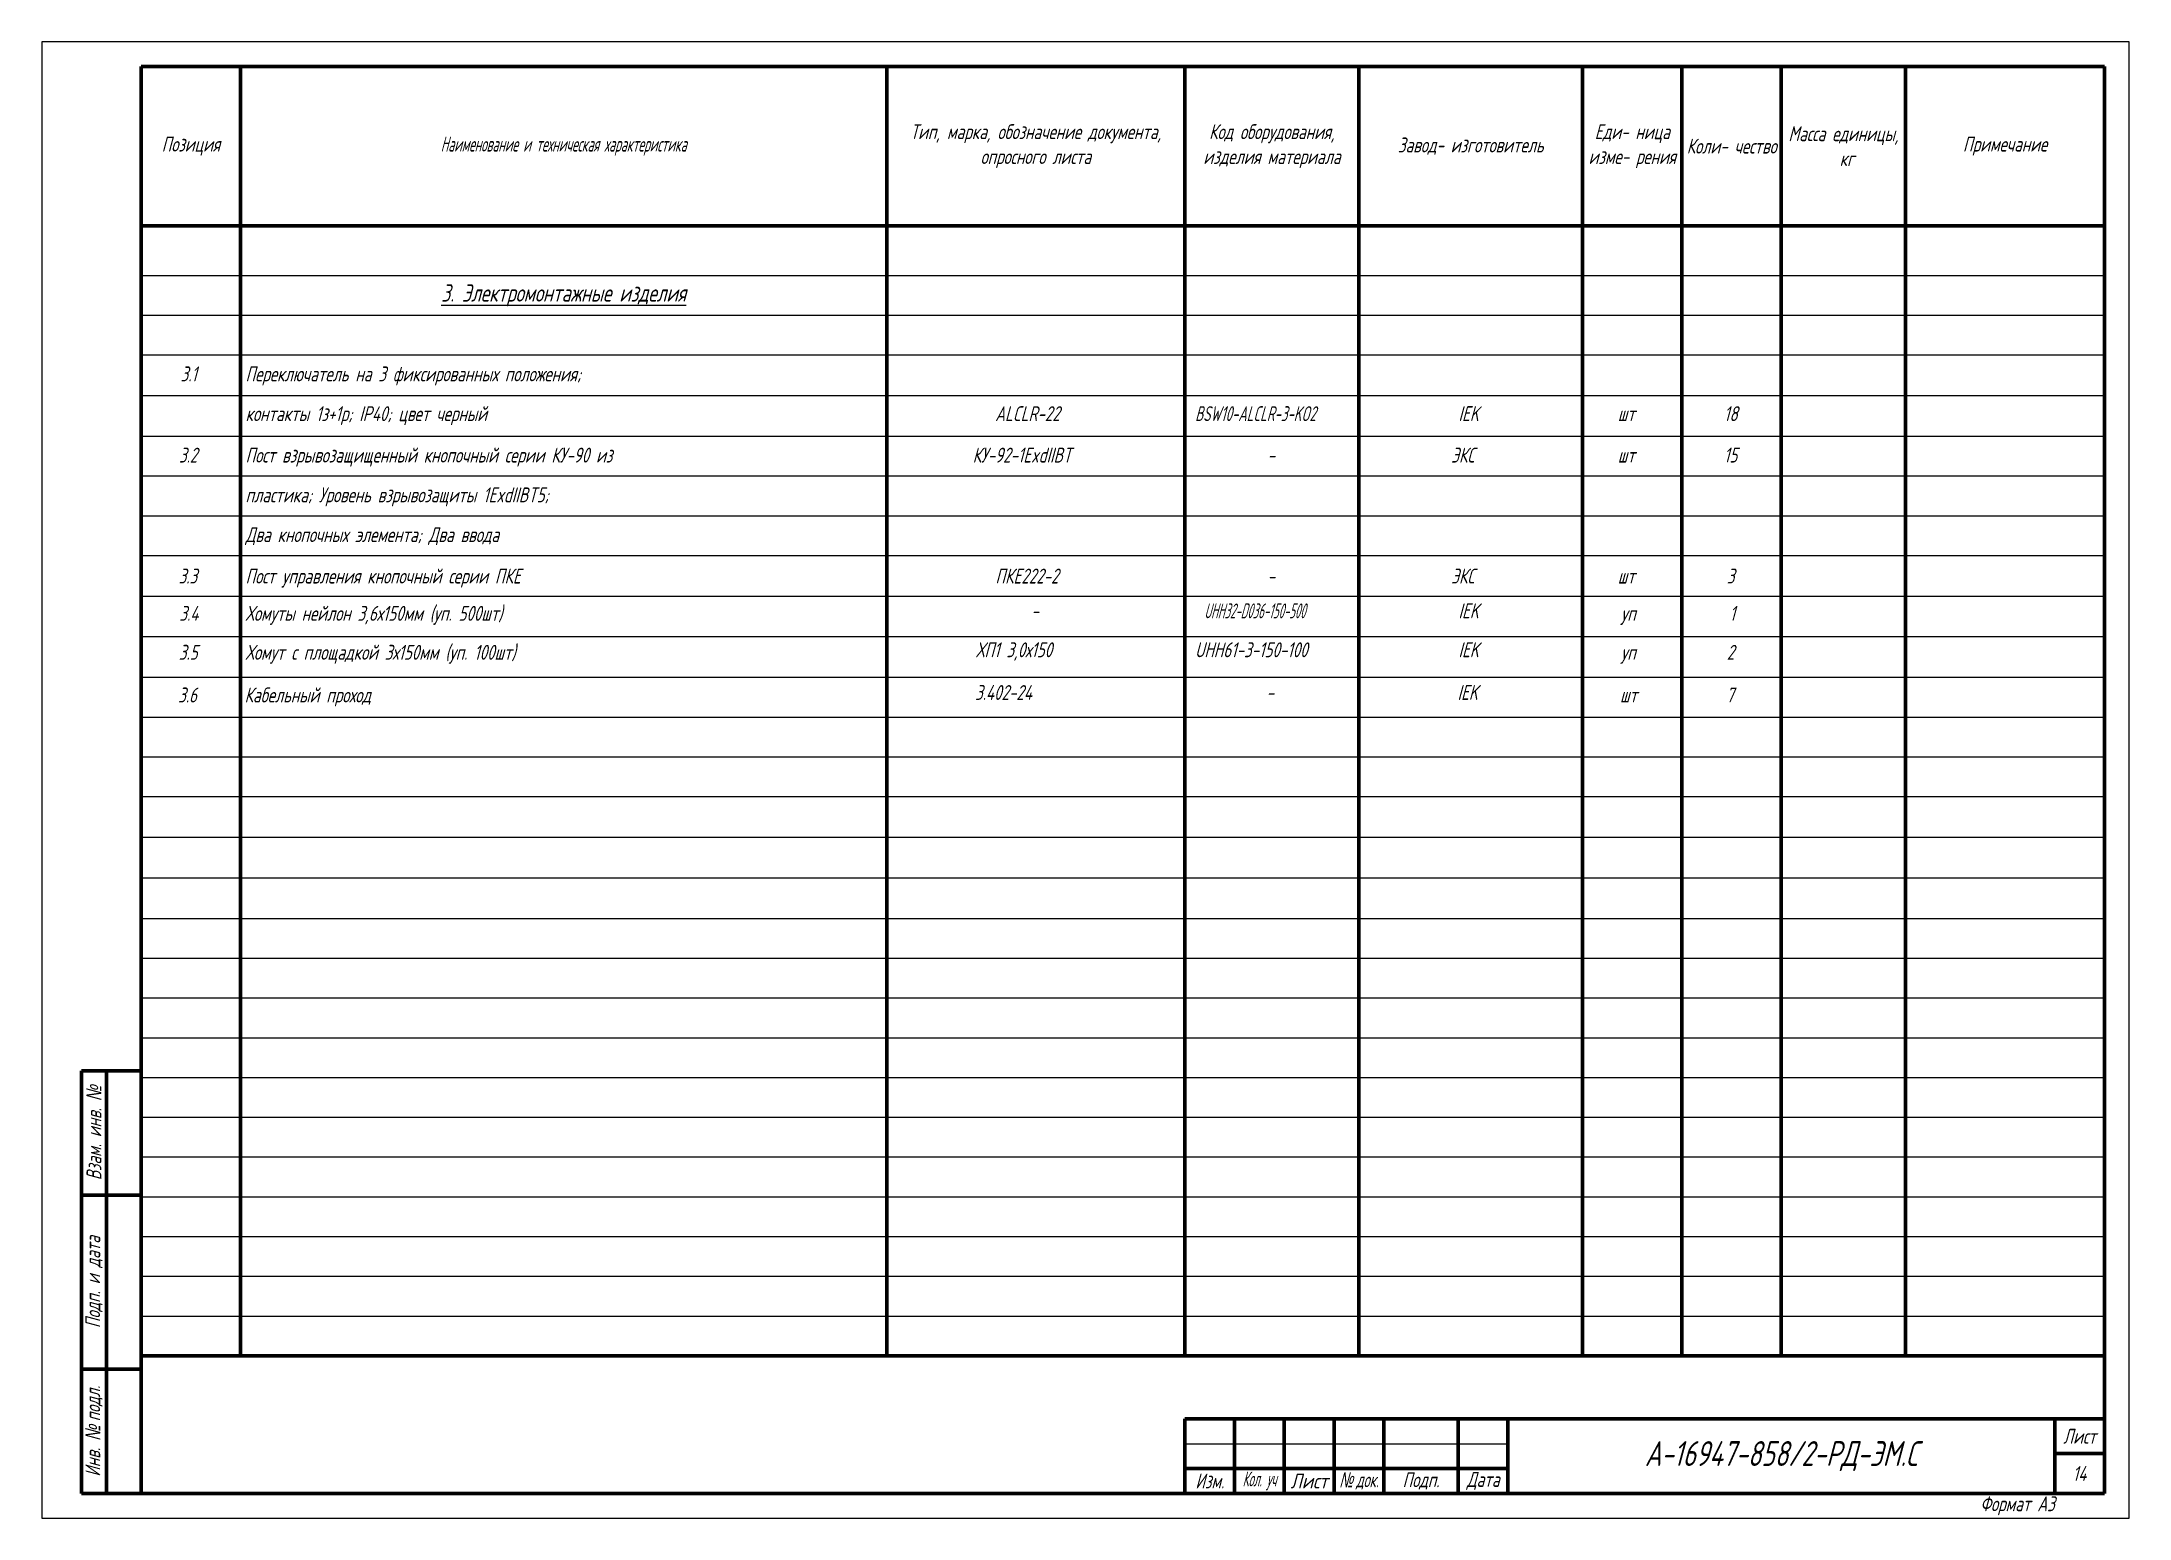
# Model space of a CAD drawing. Header units: millimetres. Extents: x -10490 to 5162, y -5053 to 76.
# Drawn here: x 2641.9 to 3061.9, y -814.1 to -517.1 of the extents above; entities that cross this region are included whole.
import ezdxf

# ---------------------------------------------------------------- set-up
doc = ezdxf.new("R2010")
doc.units = ezdxf.units.MM
for name, color, linetype, lineweight in [('Рамка толстая', 7, 'Continuous', 60), ('Рамка тонкая', 5, 'Continuous', 25), ('Спецификация', 9, 'Continuous', 25), ('Текст', 2, 'Continuous', 25), ('Штампы', 252, 'Continuous', 25)]:
    doc.layers.add(name, color=color, linetype=linetype, lineweight=lineweight)
doc.styles.add('SIMPLEX', font='simplex.shx', dxfattribs={"width": 0.7, "oblique": 15})

msp = doc.modelspace()

# ---------------------------------------------------------------- texts
at = {"layer": 'Спецификация', "color": 2, "attachment_point": 5, "style": 'SIMPLEX'}
for s, insert, char_height, width in [('{\\C2;Позиция}', (2671.89606, -538.14684), 3, 20), ('{\\Fgost|c204;\\Q15;\\C2;Наименование и техническая характеристика}', (2746.89606, -538.14684), 3, 130), ('{\\C2;Тип, марка, обозначение документа, опросного листа}', (2841.89606, -538.14684), 3, 60), ('{\\C2;Код оборудования, изделия материала}', (2889.39606, -538.14684), 3, 35), ('{\\C2;Завод- изготовитель}', (2929.39606, -538.14684), 3, 45), ('{\\C2;Еди- ница изме- рения}', (2961.89606, -538.14684), 3, 20), ('{\\C2;Коли- чество}', (2981.89606, -538.14684), 3, 20), ('{\\C2;Масса единицы,  кг}', (3004.39606, -538.14684), 3, 25), ('{\\C2;Примечание}', (3036.89606, -538.14684), 3, 40), ('{\\L3. Электромонтажные изделия}', (2746.89606, -568.14684), 3.5, 126)]:
    msp.add_mtext(s, dxfattribs=dict(at, insert=insert, char_height=char_height, width=width))
at = {"layer": 'Текст', "char_height": 3, "attachment_point": 1, "style": 'SIMPLEX'}
for s, width, heights, insert in [('\\pi7.9246;3.1', 20, [0], (2661.89606, -582.4581)), ('{\\Q15;Переключатель на 3 фиксированных положения;}', 129, [0], (2682.89606, -582.4581)), ('контакты 1з+1р; IP40; цвет черный', 129, [0], (2682.89606, -590.4581)), ('\\pi21.825;ALCLR-22', 60, [0], (2811.89606, -590.4581)), ('\\pi2.0461;{\\W0.6;BSW10-ALCLR-3-KO2}', 35, [0], (2871.89606, -590.4581)), ('\\pi20.048;IEK', 45, [0], (2906.89606, -590.4581)), ('\\pi7.0965;шт', 20, [0], (2951.89606, -590.4581)), ('\\pi8.4555;18', 20, [0], (2971.89606, -590.4581)), ('\\pi7.6012;3.2', 20, [0], (2661.89606, -598.79143)), ('Пост взрывозащищенный кнопочный серии КУ-90 из', 129, [0], (2682.89606, -598.79143)), ('\\pi17.298;КУ-92-1ExdIIBT', 60, [0], (2811.89606, -598.79143)), ('\\pi16.6;-', 35, [0], (2871.89606, -598.79143)), ('\\pi18.569;ЭКС', 45, [0], (2906.89606, -598.79143)), ('\\pi7.0965;шт', 20, [0], (2951.89606, -598.79143)), ('\\pi8.4481;15', 20, [0], (2971.89606, -598.79143)), ('пластика; Уровень взрывозащиты 1ExdIIBT5;', 129, [0], (2682.89606, -606.79143)), ('Два кнопочных элемента; Два ввода ', 129, [0], (2682.89606, -614.79143)), ('\\pi7.5246;3.3', 20, [0], (2661.89606, -623.12476)), ('Пост управления кнопочный серии ПКЕ', 129, [0], (2682.89606, -623.12476)), ('\\pi21.875;ПКЕ222-2', 60, [0], (2811.89606, -623.12476)), ('\\pi16.6;-', 35, [0], (2871.89606, -623.12476)), ('\\pi18.569;ЭКС', 45, [0], (2906.89606, -623.12476)), ('\\pi7.0965;шт', 20, [0], (2951.89606, -623.12476)), ('\\pi9.0246;3', 20, [0], (2971.89606, -623.12476)), ('\\pi7.6746;3.4', 20, [0], (2661.89606, -630.62476)), ('Хомуты нейлон 3,6х150мм (уп. 500шт)', 129, [0], (2682.89606, -630.62476)), ('\\pi29.1;-', 60, [6.62229], (2811.89606, -630.12476)), ('\\pi3.9106;{\\W0.5;UHH32-D036-150-500}', 35, [0], (2871.89606, -630.12476)), ('\\pi20.048;IEK', 45, [0], (2906.89606, -630.12476)), ('\\pi7.7419;уп', 20, [0], (2951.89606, -630.62476)), ('\\pi9.5981;1', 20, [0], (2971.89606, -630.62476)), ('Хомут с площадкой 3х150мм (уп. 100шт)', 129, [0], (2682.89606, -638.4581)), ('\\pi17.963;ХП1 3,0х150', 60, [6.62229], (2811.89606, -637.9581)), ('\\pi2.0321;UHH61-3-150-100', 35, [0], (2871.89606, -637.9581)), ('\\pi20.048;IEK', 45, [0], (2906.89606, -637.9581)), ('\\pi7.5746;3.5', 20, [0], (2661.89606, -638.4581)), ('\\pi7.7419;уп', 20, [0], (2951.89606, -638.4581)), ('\\pi9.0246;2', 20, [0], (2971.89606, -638.4581)), ('\\pi17.963;3.402-24', 60, [6.62229], (2811.70055, -646.54426)), ('\\pi20.048;IEK', 45, [0], (2906.70055, -646.54426)), ('\\pi7.6321;3.6', 20, [0], (2661.70055, -647.04426)), ('Кабельный проход', 129, [0], (2682.70055, -647.04426)), ('\\pi16.6;-', 35, [0], (2871.70055, -646.54426)), ('\\pi7.7418;шт', 20, [0], (2951.70055, -647.04426)), ('\\pi9.0981;7', 20, [0], (2971.70055, -647.04426))]:
    msp.add_mtext_dynamic_manual_height_columns(s, width=width, gutter_width=12.5, heights=heights, dxfattribs=dict(at, insert=insert))
at = {"layer": 'Штампы', "color": 2, "char_height": 3, "attachment_point": 5, "rotation": 90, "style": 'SIMPLEX'}
for s, insert, width in [('Взам. инв. {\\fArial|b0|i0|c204|p34;№}', (2652.39606, -736.64684), 25), ('Подп. и дата', (2652.39606, -766.64684), 35), ('Инв. {\\fArial|b0|i0|c204|p34;№ }подл.', (2652.39606, -796.64684), 25)]:
    msp.add_mtext(s, dxfattribs=dict(at, insert=insert, width=width))
at = {"layer": 'Штампы', "color": 2, "style": 'SIMPLEX'}
for s, insert, char_height, width, attachment_point in [('{\\W0.7;Лист}', (3051.89606, -797.64684), 3, 10, 5), ('А-16947-858/2-РД-ЭМ.С', (2991.89606, -801.64684), 5, 110, 5), ('Изм.', (2876.89606, -806.64684), 3, 10, 5), ('{\\W0.5;Кол. уч}', (2886.89606, -806.64684), 3, 10, 5), ('{\\W0.8;Лист}', (2896.89606, -806.64684), 3, 10, 5), ('{\\fArial|b0|i0|c204|p34;\\W0.6;№ \\Fsimplex|c204;док.}', (2906.89606, -806.64684), 3, 10, 5), ('Подп.', (2919.39606, -806.64684), 3, 15, 5), ('{\\W0.7;Дата}', (2931.89606, -806.64684), 3, 10, 5), ('14', (3051.89606, -805.14684), 3, 10, 5), ('Формат А3', (3046.89606, -811.64684), 3, 165, 6)]:
    msp.add_mtext(s, dxfattribs=dict(at, insert=insert, char_height=char_height, width=width, attachment_point=attachment_point))

# ---------------------------------------------------------------- blocks, each defined once
blk = doc.blocks.new('A$C64336E77')
at = {"layer": 'Рамка толстая'}
for p, q in [((20, 5), (20, 292)), ((20, 292), (415, 292)), ((415, 292), (415, 5)), ((20, 5), (415, 5))]:
    blk.add_line(p, q, dxfattribs=at)
at = {"layer": 'Рамка тонкая'}
for p, q in [((0, 297), (0, 0)), ((420, 297), (0, 297)), ((420, 0), (420, 297)), ((0, 0), (420, 0))]:
    blk.add_line(p, q, dxfattribs=at)

# ---------------------------------------------------------------- linework, layer by layer
at = {"layer": 'Спецификация', "lineweight": 60}
for p, q in [((2661.89606, -522.14684), (3056.89606, -522.14684)), ((2661.89606, -522.14684), (2661.89606, -781.48017)), ((2681.89606, -522.14684), (2681.89606, -781.48017)), ((2811.89606, -522.14684), (2811.89606, -781.48017)), ((2871.89606, -522.14684), (2871.89606, -781.48017)), ((2906.89606, -522.14684), (2906.89606, -781.48017)), ((2951.89606, -522.14684), (2951.89606, -781.48017)), ((2971.89606, -522.14684), (2971.89606, -781.48017)), ((2991.89606, -522.14684), (2991.89606, -781.48017)), ((3016.89606, -522.14684), (3016.89606, -781.48017)), ((3056.89606, -522.14684), (3056.89606, -781.48017)), ((2661.89606, -554.14684), (3056.89606, -554.14684)), ((2661.89606, -781.48017), (3056.89606, -781.48017))]:
    msp.add_line(p, q, dxfattribs=at)
at = {"layer": 'Спецификация', "color": 5}
for p, q in [((2661.89606, -564.14684), (3056.89606, -564.14684)), ((2661.89606, -572.14684), (3056.89606, -572.14684)), ((2661.89606, -580.14684), (3056.89606, -580.14684)), ((2661.89606, -588.31351), (3056.89606, -588.31351)), ((2661.89606, -596.48017), (3056.89606, -596.48017)), ((2661.89606, -604.48017), (3056.89606, -604.48017)), ((2661.89606, -612.48017), (3056.89606, -612.48017)), ((2661.89606, -620.48017), (3056.89606, -620.48017)), ((2661.89606, -628.64684), (3056.89606, -628.64684)), ((2661.89606, -636.81351), (3056.89606, -636.81351)), ((2661.89606, -644.98017), (3056.89606, -644.98017)), ((2661.89606, -652.98017), (3056.89606, -652.98017)), ((2661.89606, -660.98017), (3056.89606, -660.98017)), ((2661.89606, -668.98017), (3056.89606, -668.98017)), ((2661.89606, -677.14684), (3056.89606, -677.14684)), ((2661.89606, -685.31351), (3056.89606, -685.31351)), ((2661.89606, -693.48017), (3056.89606, -693.48017)), ((2661.89606, -701.48017), (3056.89606, -701.48017)), ((2661.89606, -709.48017), (3056.89606, -709.48017)), ((2661.89606, -717.48017), (3056.89606, -717.48017)), ((2661.89606, -725.48017), (3056.89606, -725.48017)), ((2661.89606, -733.48017), (3056.89606, -733.48017)), ((2661.89606, -741.48017), (3056.89606, -741.48017)), ((2661.89606, -749.48017), (3056.89606, -749.48017)), ((2661.89606, -757.48017), (3056.89606, -757.48017)), ((2661.89606, -765.48017), (3056.89606, -765.48017)), ((2661.89606, -773.48017), (3056.89606, -773.48017))]:
    msp.add_line(p, q, dxfattribs=at)
at = {"layer": 'Штампы', "lineweight": 60}
for p, q in [((2649.89606, -809.14684), (2649.89606, -724.14684)), ((2649.89606, -724.14684), (2661.89606, -724.14684)), ((2654.89606, -809.14684), (2654.89606, -724.14684)), ((2661.89606, -809.14684), (2661.89606, -724.14684)), ((2649.89606, -749.14684), (2661.89606, -749.14684)), ((2649.89606, -784.14684), (2661.89606, -784.14684)), ((2871.89606, -794.14684), (3056.89606, -794.14684)), ((2871.89606, -794.14684), (2871.89606, -809.14684)), ((2881.89606, -794.14684), (2881.89606, -809.14684)), ((2891.89606, -794.14684), (2891.89606, -809.14684)), ((2901.89606, -794.14684), (2901.89606, -809.14684)), ((2911.89606, -794.14684), (2911.89606, -809.14684)), ((2926.89606, -794.14684), (2926.89606, -809.14684)), ((2936.89606, -794.14684), (2936.89606, -809.14684)), ((3046.89606, -794.14684), (3046.89606, -809.14684)), ((3056.89606, -794.14684), (3056.89606, -809.14684)), ((3046.89606, -801.14684), (3056.89606, -801.14684)), ((2871.89606, -804.14684), (2936.89606, -804.14684)), ((2649.89606, -809.14684), (2661.89606, -809.14684)), ((2871.89606, -809.14684), (3056.89606, -809.14684))]:
    msp.add_line(p, q, dxfattribs=at)
at = {"layer": 'Штампы', "color": 5, "lineweight": 25}
msp.add_line((2871.89606, -799.14684), (2936.89606, -799.14684), dxfattribs=at)
at = {"layer": 'Штампы', "color": 8, "lineweight": 0}
msp.add_line((2871.89606, -814.14684), (3056.89606, -814.14684), dxfattribs=at)

# ---------------------------------------------------------------- block references
msp.add_blockref('A$C64336E77', (2641.89608, -814.14683))

msp.set_redraw_order([(e.dxf.handle, doc.entitydb.next_handle()) for e in msp.query("TEXT MTEXT ATTDEF DIMENSION ARC_DIMENSION")])  # texts and dimensions are drawn at this point

doc.saveas('drawing.dxf')
